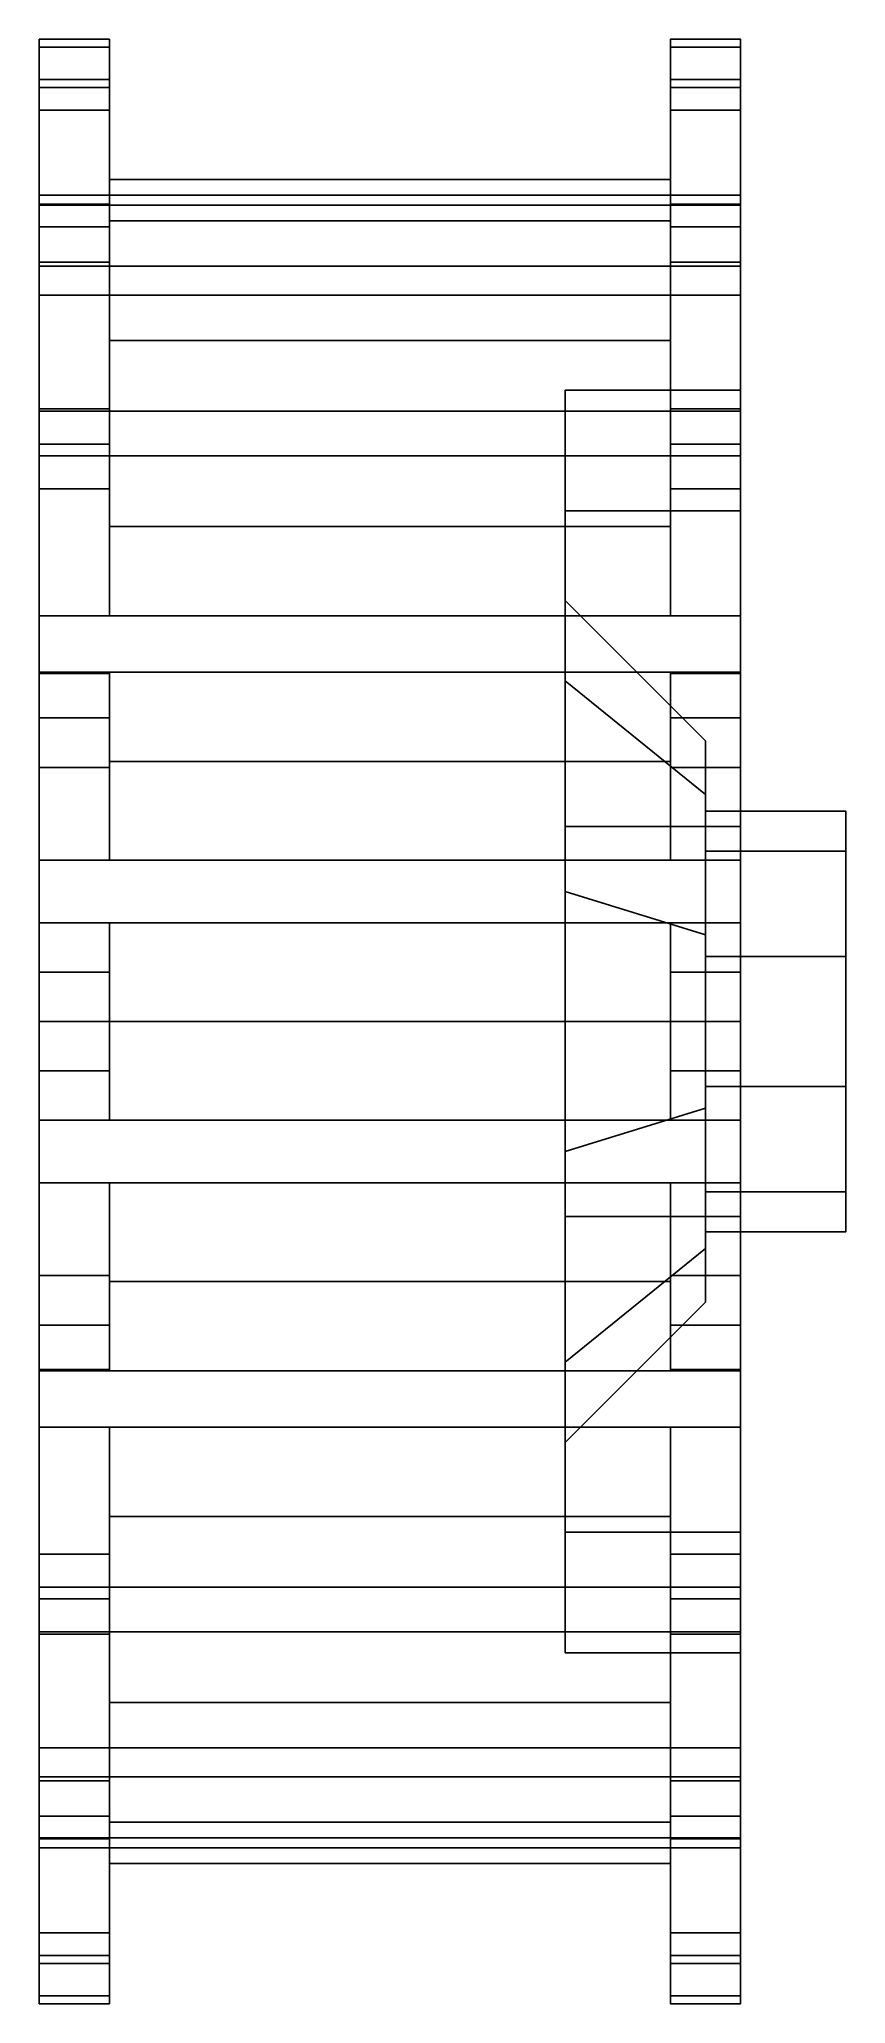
# Model space of a CAD drawing. Extents: x -0.86 to 0.86, y -0.28 to 0.28.
# Drawn here: x 0.63 to 0.86, y -0.28 to 0.28 of the extents above.
import ezdxf

# ---------------------------------------------------------------- set-up
doc = ezdxf.new("R2010")
doc.units = 0
doc.layers.add('WHEELS_C4P', color=2, linetype='CONTINUOUS')

msp = doc.modelspace()

# ---------------------------------------------------------------- linework, layer by layer
at = {"layer": 'WHEELS_C4P'}
for points in [[(0.63, 0.23554, -0.02815), (0.63, 0.24), (0.63, 0.28), (0.63, 0.27777, -0.01408)], [(0.63, 0.27777, -0.01408), (0.63, 0.28), (0.65, 0.28), (0.65, 0.27777, -0.01408)], [(0.63, 0.24), (0.63, 0.23554, 0.02815), (0.63, 0.27777, 0.01408), (0.63, 0.28)], [(0.63, 0.28), (0.63, 0.27777, 0.01408), (0.65, 0.27777, 0.01408), (0.65, 0.28)], [(0.63, 0.23554, -0.02815), (0.63, 0.27777, -0.01408), (0.65, 0.27777, -0.01408), (0.65, 0.23554, -0.02815)], [(0.63, 0.27777, 0.01408), (0.63, 0.23554, 0.02815), (0.65, 0.23554, 0.02815), (0.65, 0.27777, 0.01408)], [(0.65, 0.27777, -0.01408), (0.65, 0.28), (0.65, 0.24), (0.65, 0.23554, -0.02815)], [(0.65, 0.28), (0.65, 0.27777, 0.01408), (0.65, 0.23554, 0.02815), (0.65, 0.24)], [(0.81, 0.27777, -0.01408), (0.81, 0.28), (0.83, 0.28), (0.83, 0.27777, -0.01408)], [(0.81, 0.23554, -0.02815), (0.81, 0.24), (0.81, 0.28), (0.81, 0.27777, -0.01408)], [(0.81, 0.28), (0.81, 0.27777, 0.01408), (0.83, 0.27777, 0.01408), (0.83, 0.28)], [(0.81, 0.24), (0.81, 0.23554, 0.02815), (0.81, 0.27777, 0.01408), (0.81, 0.28)], [(0.81, 0.23554, -0.02815), (0.81, 0.27777, -0.01408), (0.83, 0.27777, -0.01408), (0.83, 0.23554, -0.02815)], [(0.81, 0.27777, 0.01408), (0.81, 0.23554, 0.02815), (0.83, 0.23554, 0.02815), (0.83, 0.27777, 0.01408)], [(0.83, 0.27777, -0.01408), (0.83, 0.28), (0.83, 0.24), (0.83, 0.23554, -0.02815)], [(0.83, 0.28), (0.83, 0.27777, 0.01408), (0.83, 0.23554, 0.02815), (0.83, 0.24)], [(0.63, 0.22825, -0.07416), (0.63, 0.23271, -0.04601), (0.63, 0.26853, -0.07245), (0.63, 0.2663, -0.08652)], [(0.63, 0.26853, -0.07245), (0.63, 0.23271, -0.04601), (0.65, 0.23271, -0.04601), (0.65, 0.26853, -0.07245)], [(0.63, 0.2663, -0.08652), (0.63, 0.26853, -0.07245), (0.65, 0.26853, -0.07245), (0.65, 0.2663, -0.08652)], [(0.63, 0.23271, 0.04601), (0.63, 0.22825, 0.07416), (0.63, 0.2663, 0.08652), (0.63, 0.26853, 0.07245)], [(0.63, 0.23271, 0.04601), (0.63, 0.26853, 0.07245), (0.65, 0.26853, 0.07245), (0.65, 0.23271, 0.04601)], [(0.63, 0.26853, 0.07245), (0.63, 0.2663, 0.08652), (0.65, 0.2663, 0.08652), (0.65, 0.26853, 0.07245)], [(0.63, 0.21531, -0.09956), (0.63, 0.22825, -0.07416), (0.63, 0.2663, -0.08652), (0.63, 0.25983, -0.09922)], [(0.63, 0.25983, -0.09922), (0.63, 0.2663, -0.08652), (0.65, 0.2663, -0.08652), (0.65, 0.25983, -0.09922)], [(0.63, 0.22825, 0.07416), (0.63, 0.21531, 0.09956), (0.63, 0.25983, 0.09922), (0.63, 0.2663, 0.08652)], [(0.63, 0.2663, 0.08652), (0.63, 0.25983, 0.09922), (0.65, 0.25983, 0.09922), (0.65, 0.2663, 0.08652)], [(0.65, 0.2663, -0.08652), (0.65, 0.26853, -0.07245), (0.65, 0.23271, -0.04601), (0.65, 0.22825, -0.07416)], [(0.65, 0.26853, 0.07245), (0.65, 0.2663, 0.08652), (0.65, 0.22825, 0.07416), (0.65, 0.23271, 0.04601)], [(0.65, 0.25983, -0.09922), (0.65, 0.2663, -0.08652), (0.65, 0.22825, -0.07416), (0.65, 0.21531, -0.09956)], [(0.65, 0.2663, 0.08652), (0.65, 0.25983, 0.09922), (0.65, 0.21531, 0.09956), (0.65, 0.22825, 0.07416)], [(0.81, 0.2663, -0.08652), (0.81, 0.26853, -0.07245), (0.83, 0.26853, -0.07245), (0.83, 0.2663, -0.08652)], [(0.81, 0.26853, -0.07245), (0.81, 0.23271, -0.04601), (0.83, 0.23271, -0.04601), (0.83, 0.26853, -0.07245)], [(0.81, 0.22825, -0.07416), (0.81, 0.23271, -0.04601), (0.81, 0.26853, -0.07245), (0.81, 0.2663, -0.08652)], [(0.81, 0.26853, 0.07245), (0.81, 0.2663, 0.08652), (0.83, 0.2663, 0.08652), (0.83, 0.26853, 0.07245)], [(0.81, 0.23271, 0.04601), (0.81, 0.26853, 0.07245), (0.83, 0.26853, 0.07245), (0.83, 0.23271, 0.04601)], [(0.81, 0.23271, 0.04601), (0.81, 0.22825, 0.07416), (0.81, 0.2663, 0.08652), (0.81, 0.26853, 0.07245)], [(0.81, 0.25983, -0.09922), (0.81, 0.2663, -0.08652), (0.83, 0.2663, -0.08652), (0.83, 0.25983, -0.09922)], [(0.81, 0.21531, -0.09956), (0.81, 0.22825, -0.07416), (0.81, 0.2663, -0.08652), (0.81, 0.25983, -0.09922)], [(0.81, 0.2663, 0.08652), (0.81, 0.25983, 0.09922), (0.83, 0.25983, 0.09922), (0.83, 0.2663, 0.08652)], [(0.81, 0.22825, 0.07416), (0.81, 0.21531, 0.09956), (0.81, 0.25983, 0.09922), (0.81, 0.2663, 0.08652)], [(0.83, 0.2663, -0.08652), (0.83, 0.26853, -0.07245), (0.83, 0.23271, -0.04601), (0.83, 0.22825, -0.07416)], [(0.83, 0.26853, 0.07245), (0.83, 0.2663, 0.08652), (0.83, 0.22825, 0.07416), (0.83, 0.23271, 0.04601)], [(0.83, 0.25983, -0.09922), (0.83, 0.2663, -0.08652), (0.83, 0.22825, -0.07416), (0.83, 0.21531, -0.09956)], [(0.83, 0.2663, 0.08652), (0.83, 0.25983, 0.09922), (0.83, 0.21531, 0.09956), (0.83, 0.22825, 0.07416)], [(0.63, 0.21531, -0.09956), (0.63, 0.25983, -0.09922), (0.65, 0.25983, -0.09922), (0.65, 0.21531, -0.09956)], [(0.63, 0.25983, 0.09922), (0.63, 0.21531, 0.09956), (0.65, 0.21531, 0.09956), (0.65, 0.25983, 0.09922)], [(0.81, 0.21531, -0.09956), (0.81, 0.25983, -0.09922), (0.83, 0.25983, -0.09922), (0.83, 0.21531, -0.09956)], [(0.81, 0.25983, 0.09922), (0.81, 0.21531, 0.09956), (0.83, 0.21531, 0.09956), (0.83, 0.25983, 0.09922)], [(0.63, 0.23271, -0.04601), (0.63, 0.23554, -0.02815), (0.83, 0.23554, -0.02815), (0.83, 0.23271, -0.04601)], [(0.63, 0.23554, 0.02815), (0.63, 0.23271, 0.04601), (0.83, 0.23271, 0.04601), (0.83, 0.23554, 0.02815)], [(0.65, 0.23554, -0.02815), (0.65, 0.24), (0.81, 0.24), (0.81, 0.23554, -0.02815)], [(0.65, 0.24), (0.65, 0.23554, 0.02815), (0.81, 0.23554, 0.02815), (0.81, 0.24)], [(0.83, 0.22825, -0.07416), (0.83, 0.24), (0.83, 0.18)], [(0.83, 0.24), (0.83, 0.22825, 0.07416), (0.83, 0.14562, 0.1058), (0.83, 0.18)], [(0.63, 0.19416, -0.14107), (0.63, 0.2071, -0.11567), (0.63, 0.233, -0.15188), (0.63, 0.22652, -0.16458)], [(0.63, 0.233, -0.15188), (0.63, 0.2071, -0.11567), (0.65, 0.2071, -0.11567), (0.65, 0.233, -0.15188)], [(0.63, 0.22652, -0.16458), (0.63, 0.233, -0.15188), (0.65, 0.233, -0.15188), (0.65, 0.22652, -0.16458)], [(0.63, 0.2071, 0.11567), (0.63, 0.19416, 0.14107), (0.63, 0.22652, 0.16458), (0.63, 0.233, 0.15188)], [(0.63, 0.2071, 0.11567), (0.63, 0.233, 0.15188), (0.65, 0.233, 0.15188), (0.65, 0.2071, 0.11567)], [(0.63, 0.233, 0.15188), (0.63, 0.22652, 0.16458), (0.65, 0.22652, 0.16458), (0.65, 0.233, 0.15188)], [(0.65, 0.22652, -0.16458), (0.65, 0.233, -0.15188), (0.65, 0.2071, -0.11567), (0.65, 0.19416, -0.14107)], [(0.65, 0.233, 0.15188), (0.65, 0.22652, 0.16458), (0.65, 0.19416, 0.14107), (0.65, 0.2071, 0.11567)], [(0.65, 0.22825, -0.07416), (0.65, 0.23271, -0.04601), (0.81, 0.23271, -0.04601), (0.81, 0.22825, -0.07416)], [(0.65, 0.23271, 0.04601), (0.65, 0.22825, 0.07416), (0.81, 0.22825, 0.07416), (0.81, 0.23271, 0.04601)], [(0.81, 0.22652, -0.16458), (0.81, 0.233, -0.15188), (0.83, 0.233, -0.15188), (0.83, 0.22652, -0.16458)], [(0.81, 0.233, -0.15188), (0.81, 0.2071, -0.11567), (0.83, 0.2071, -0.11567), (0.83, 0.233, -0.15188)], [(0.81, 0.19416, -0.14107), (0.81, 0.2071, -0.11567), (0.81, 0.233, -0.15188), (0.81, 0.22652, -0.16458)], [(0.81, 0.233, 0.15188), (0.81, 0.22652, 0.16458), (0.83, 0.22652, 0.16458), (0.83, 0.233, 0.15188)], [(0.81, 0.2071, 0.11567), (0.81, 0.233, 0.15188), (0.83, 0.233, 0.15188), (0.83, 0.2071, 0.11567)], [(0.81, 0.2071, 0.11567), (0.81, 0.19416, 0.14107), (0.81, 0.22652, 0.16458), (0.81, 0.233, 0.15188)], [(0.83, 0.22652, -0.16458), (0.83, 0.233, -0.15188), (0.83, 0.2071, -0.11567), (0.83, 0.19416, -0.14107)], [(0.83, 0.233, 0.15188), (0.83, 0.22652, 0.16458), (0.83, 0.19416, 0.14107), (0.83, 0.2071, 0.11567)], [(0.63, 0.17401, -0.16122), (0.63, 0.19416, -0.14107), (0.63, 0.22652, -0.16458), (0.63, 0.21645, -0.17466)], [(0.63, 0.21645, -0.17466), (0.63, 0.22652, -0.16458), (0.65, 0.22652, -0.16458), (0.65, 0.21645, -0.17466)], [(0.63, 0.19416, 0.14107), (0.63, 0.17401, 0.16122), (0.63, 0.21645, 0.17466), (0.63, 0.22652, 0.16458)], [(0.63, 0.22652, 0.16458), (0.63, 0.21645, 0.17466), (0.65, 0.21645, 0.17466), (0.65, 0.22652, 0.16458)], [(0.65, 0.21531, -0.09956), (0.65, 0.22825, -0.07416), (0.81, 0.22825, -0.07416), (0.81, 0.21531, -0.09956)], [(0.65, 0.22825, 0.07416), (0.65, 0.21531, 0.09956), (0.81, 0.21531, 0.09956), (0.81, 0.22825, 0.07416)], [(0.65, 0.21645, -0.17466), (0.65, 0.22652, -0.16458), (0.65, 0.19416, -0.14107), (0.65, 0.17401, -0.16122)], [(0.65, 0.22652, 0.16458), (0.65, 0.21645, 0.17466), (0.65, 0.17401, 0.16122), (0.65, 0.19416, 0.14107)], [(0.81, 0.21645, -0.17466), (0.81, 0.22652, -0.16458), (0.83, 0.22652, -0.16458), (0.83, 0.21645, -0.17466)], [(0.81, 0.17401, -0.16122), (0.81, 0.19416, -0.14107), (0.81, 0.22652, -0.16458), (0.81, 0.21645, -0.17466)], [(0.81, 0.22652, 0.16458), (0.81, 0.21645, 0.17466), (0.83, 0.21645, 0.17466), (0.83, 0.22652, 0.16458)], [(0.81, 0.19416, 0.14107), (0.81, 0.17401, 0.16122), (0.81, 0.21645, 0.17466), (0.81, 0.22652, 0.16458)], [(0.83, 0.19416, -0.14107), (0.83, 0.22825, -0.07416), (0.83, 0.18), (0.83, 0.14562, -0.1058)], [(0.83, 0.22825, 0.07416), (0.83, 0.19416, 0.14107), (0.83, 0.14562, 0.1058)], [(0.83, 0.21645, -0.17466), (0.83, 0.22652, -0.16458), (0.83, 0.19416, -0.14107), (0.83, 0.17401, -0.16122)], [(0.83, 0.22652, 0.16458), (0.83, 0.21645, 0.17466), (0.83, 0.17401, 0.16122), (0.83, 0.19416, 0.14107)], [(0.63, 0.17401, -0.16122), (0.63, 0.21645, -0.17466), (0.65, 0.21645, -0.17466), (0.65, 0.17401, -0.16122)], [(0.63, 0.21645, 0.17466), (0.63, 0.17401, 0.16122), (0.65, 0.17401, 0.16122), (0.65, 0.21645, 0.17466)], [(0.63, 0.2071, -0.11567), (0.63, 0.21531, -0.09956), (0.83, 0.21531, -0.09956), (0.83, 0.2071, -0.11567)], [(0.63, 0.21531, 0.09956), (0.63, 0.2071, 0.11567), (0.83, 0.2071, 0.11567), (0.83, 0.21531, 0.09956)], [(0.81, 0.17401, -0.16122), (0.81, 0.21645, -0.17466), (0.83, 0.21645, -0.17466), (0.83, 0.17401, -0.16122)], [(0.81, 0.21645, 0.17466), (0.81, 0.17401, 0.16122), (0.83, 0.17401, 0.16122), (0.83, 0.21645, 0.17466)], [(0.65, 0.19416, -0.14107), (0.65, 0.2071, -0.11567), (0.81, 0.2071, -0.11567), (0.81, 0.19416, -0.14107)], [(0.65, 0.2071, 0.11567), (0.65, 0.19416, 0.14107), (0.81, 0.19416, 0.14107), (0.81, 0.2071, 0.11567)], [(0.65, 0.17401, -0.16122), (0.65, 0.19416, -0.14107), (0.81, 0.19416, -0.14107), (0.81, 0.17401, -0.16122)], [(0.65, 0.19416, 0.14107), (0.65, 0.17401, 0.16122), (0.81, 0.17401, 0.16122), (0.81, 0.19416, 0.14107)], [(0.83, 0.14107, -0.19416), (0.83, 0.19416, -0.14107), (0.83, 0.14562, -0.1058)], [(0.83, 0.19416, 0.14107), (0.83, 0.14107, 0.19416), (0.83, 0.05562, 0.17119), (0.83, 0.14562, 0.1058)], [(0.78, 0.18), (0.78, 0.14562, -0.1058), (0.83, 0.14562, -0.1058), (0.83, 0.18)], [(0.78, 0.14562, -0.1058), (0.78, 0.18), (0.78, 0.12), (0.78, 0.09708, -0.07053)], [(0.78, 0.14562, 0.1058), (0.78, 0.18), (0.83, 0.18), (0.83, 0.14562, 0.1058)], [(0.78, 0.18), (0.78, 0.14562, 0.1058), (0.78, 0.09708, 0.07053), (0.78, 0.12)], [(0.63, 0.14107, -0.19416), (0.63, 0.16122, -0.17401), (0.63, 0.17466, -0.21645), (0.63, 0.16458, -0.22652)], [(0.63, 0.17466, -0.21645), (0.63, 0.16122, -0.17401), (0.65, 0.16122, -0.17401), (0.65, 0.17466, -0.21645)], [(0.63, 0.16458, -0.22652), (0.63, 0.17466, -0.21645), (0.65, 0.17466, -0.21645), (0.65, 0.16458, -0.22652)], [(0.63, 0.16122, 0.17401), (0.63, 0.14107, 0.19416), (0.63, 0.16458, 0.22652), (0.63, 0.17466, 0.21645)], [(0.63, 0.16122, 0.17401), (0.63, 0.17466, 0.21645), (0.65, 0.17466, 0.21645), (0.65, 0.16122, 0.17401)], [(0.63, 0.17466, 0.21645), (0.63, 0.16458, 0.22652), (0.65, 0.16458, 0.22652), (0.65, 0.17466, 0.21645)], [(0.63, 0.16122, -0.17401), (0.63, 0.17401, -0.16122), (0.83, 0.17401, -0.16122), (0.83, 0.16122, -0.17401)], [(0.63, 0.17401, 0.16122), (0.63, 0.16122, 0.17401), (0.83, 0.16122, 0.17401), (0.83, 0.17401, 0.16122)], [(0.65, 0.16458, -0.22652), (0.65, 0.17466, -0.21645), (0.65, 0.16122, -0.17401), (0.65, 0.14107, -0.19416)], [(0.65, 0.17466, 0.21645), (0.65, 0.16458, 0.22652), (0.65, 0.14107, 0.19416), (0.65, 0.16122, 0.17401)], [(0.81, 0.16458, -0.22652), (0.81, 0.17466, -0.21645), (0.83, 0.17466, -0.21645), (0.83, 0.16458, -0.22652)], [(0.81, 0.17466, -0.21645), (0.81, 0.16122, -0.17401), (0.83, 0.16122, -0.17401), (0.83, 0.17466, -0.21645)], [(0.81, 0.14107, -0.19416), (0.81, 0.16122, -0.17401), (0.81, 0.17466, -0.21645), (0.81, 0.16458, -0.22652)], [(0.81, 0.17466, 0.21645), (0.81, 0.16458, 0.22652), (0.83, 0.16458, 0.22652), (0.83, 0.17466, 0.21645)], [(0.81, 0.16122, 0.17401), (0.81, 0.17466, 0.21645), (0.83, 0.17466, 0.21645), (0.83, 0.16122, 0.17401)], [(0.81, 0.16122, 0.17401), (0.81, 0.14107, 0.19416), (0.81, 0.16458, 0.22652), (0.81, 0.17466, 0.21645)], [(0.83, 0.16458, -0.22652), (0.83, 0.17466, -0.21645), (0.83, 0.16122, -0.17401), (0.83, 0.14107, -0.19416)], [(0.83, 0.17466, 0.21645), (0.83, 0.16458, 0.22652), (0.83, 0.14107, 0.19416), (0.83, 0.16122, 0.17401)], [(0.63, 0.11567, -0.2071), (0.63, 0.14107, -0.19416), (0.63, 0.16458, -0.22652), (0.63, 0.15188, -0.233)], [(0.63, 0.15188, -0.233), (0.63, 0.16458, -0.22652), (0.65, 0.16458, -0.22652), (0.65, 0.15188, -0.233)], [(0.63, 0.14107, 0.19416), (0.63, 0.11567, 0.2071), (0.63, 0.15188, 0.233), (0.63, 0.16458, 0.22652)], [(0.63, 0.16458, 0.22652), (0.63, 0.15188, 0.233), (0.65, 0.15188, 0.233), (0.65, 0.16458, 0.22652)], [(0.65, 0.15188, -0.233), (0.65, 0.16458, -0.22652), (0.65, 0.14107, -0.19416), (0.65, 0.11567, -0.2071)], [(0.65, 0.16458, 0.22652), (0.65, 0.15188, 0.233), (0.65, 0.11567, 0.2071), (0.65, 0.14107, 0.19416)], [(0.81, 0.15188, -0.233), (0.81, 0.16458, -0.22652), (0.83, 0.16458, -0.22652), (0.83, 0.15188, -0.233)], [(0.81, 0.11567, -0.2071), (0.81, 0.14107, -0.19416), (0.81, 0.16458, -0.22652), (0.81, 0.15188, -0.233)], [(0.81, 0.16458, 0.22652), (0.81, 0.15188, 0.233), (0.83, 0.15188, 0.233), (0.83, 0.16458, 0.22652)], [(0.81, 0.14107, 0.19416), (0.81, 0.11567, 0.2071), (0.81, 0.15188, 0.233), (0.81, 0.16458, 0.22652)], [(0.83, 0.15188, -0.233), (0.83, 0.16458, -0.22652), (0.83, 0.14107, -0.19416), (0.83, 0.11567, -0.2071)], [(0.83, 0.16458, 0.22652), (0.83, 0.15188, 0.233), (0.83, 0.11567, 0.2071), (0.83, 0.14107, 0.19416)], [(0.65, 0.14107, -0.19416), (0.65, 0.16122, -0.17401), (0.81, 0.16122, -0.17401), (0.81, 0.14107, -0.19416)], [(0.65, 0.16122, 0.17401), (0.65, 0.14107, 0.19416), (0.81, 0.14107, 0.19416), (0.81, 0.16122, 0.17401)], [(0.63, 0.11567, -0.2071), (0.63, 0.15188, -0.233), (0.65, 0.15188, -0.233), (0.65, 0.11567, -0.2071)], [(0.63, 0.15188, 0.233), (0.63, 0.11567, 0.2071), (0.65, 0.11567, 0.2071), (0.65, 0.15188, 0.233)], [(0.81, 0.11567, -0.2071), (0.81, 0.15188, -0.233), (0.83, 0.15188, -0.233), (0.83, 0.11567, -0.2071)], [(0.81, 0.15188, 0.233), (0.81, 0.11567, 0.2071), (0.83, 0.11567, 0.2071), (0.83, 0.15188, 0.233)], [(0.78, 0.14562, -0.1058), (0.78, 0.05562, -0.17119), (0.83, 0.05562, -0.17119), (0.83, 0.14562, -0.1058)], [(0.78, 0.05562, -0.17119), (0.78, 0.14562, -0.1058), (0.78, 0.09708, -0.07053), (0.78, 0.03708, -0.11413)], [(0.78, 0.05562, 0.17119), (0.78, 0.14562, 0.1058), (0.83, 0.14562, 0.1058), (0.83, 0.05562, 0.17119)], [(0.78, 0.14562, 0.1058), (0.78, 0.05562, 0.17119), (0.78, 0.03708, 0.11413), (0.78, 0.09708, 0.07053)], [(0.83, 0.07416, -0.22825), (0.83, 0.14107, -0.19416), (0.83, 0.14562, -0.1058), (0.83, 0.05562, -0.17119)], [(0.65, 0.11567, -0.2071), (0.65, 0.14107, -0.19416), (0.81, 0.14107, -0.19416), (0.81, 0.11567, -0.2071)], [(0.65, 0.14107, 0.19416), (0.65, 0.11567, 0.2071), (0.81, 0.11567, 0.2071), (0.81, 0.14107, 0.19416)], [(0.83, 0.14107, 0.19416), (0.83, 0.07416, 0.22825), (0.83, 0.05562, 0.17119)], [(0.78, 0.09708, -0.07053), (0.78, 0.12), (0.82, 0.08), (0.82, 0.06472, -0.04702)], [(0.78, 0.12), (0.78, 0.09708, 0.07053), (0.82, 0.06472, 0.04702), (0.82, 0.08)], [(0.63, 0.09956, -0.21531), (0.63, 0.11567, -0.2071), (0.83, 0.11567, -0.2071), (0.83, 0.09956, -0.21531)], [(0.63, 0.11567, 0.2071), (0.63, 0.09956, 0.21531), (0.83, 0.09956, 0.21531), (0.83, 0.11567, 0.2071)], [(0.63, 0.07416, -0.22825), (0.63, 0.09956, -0.21531), (0.63, 0.09922, -0.25983), (0.63, 0.08652, -0.2663)], [(0.63, 0.09922, -0.25983), (0.63, 0.09956, -0.21531), (0.65, 0.09956, -0.21531), (0.65, 0.09922, -0.25983)], [(0.63, 0.09956, 0.21531), (0.63, 0.07416, 0.22825), (0.63, 0.08652, 0.2663), (0.63, 0.09922, 0.25983)], [(0.63, 0.09956, 0.21531), (0.63, 0.09922, 0.25983), (0.65, 0.09922, 0.25983), (0.65, 0.09956, 0.21531)], [(0.63, 0.08652, -0.2663), (0.63, 0.09922, -0.25983), (0.65, 0.09922, -0.25983), (0.65, 0.08652, -0.2663)], [(0.63, 0.09922, 0.25983), (0.63, 0.08652, 0.2663), (0.65, 0.08652, 0.2663), (0.65, 0.09922, 0.25983)], [(0.65, 0.07416, -0.22825), (0.65, 0.09956, -0.21531), (0.81, 0.09956, -0.21531), (0.81, 0.07416, -0.22825)], [(0.65, 0.08652, -0.2663), (0.65, 0.09922, -0.25983), (0.65, 0.09956, -0.21531), (0.65, 0.07416, -0.22825)], [(0.65, 0.09956, 0.21531), (0.65, 0.07416, 0.22825), (0.81, 0.07416, 0.22825), (0.81, 0.09956, 0.21531)], [(0.65, 0.09922, 0.25983), (0.65, 0.08652, 0.2663), (0.65, 0.07416, 0.22825), (0.65, 0.09956, 0.21531)], [(0.78, 0.03708, -0.11413), (0.78, 0.09708, -0.07053), (0.82, 0.06472, -0.04702), (0.82, 0.02472, -0.07608)], [(0.78, 0.09708, 0.07053), (0.78, 0.03708, 0.11413), (0.82, 0.02472, 0.07608), (0.82, 0.06472, 0.04702)], [(0.81, 0.09922, -0.25983), (0.81, 0.09956, -0.21531), (0.83, 0.09956, -0.21531), (0.83, 0.09922, -0.25983)], [(0.81, 0.07416, -0.22825), (0.81, 0.09956, -0.21531), (0.81, 0.09922, -0.25983), (0.81, 0.08652, -0.2663)], [(0.81, 0.09956, 0.21531), (0.81, 0.09922, 0.25983), (0.83, 0.09922, 0.25983), (0.83, 0.09956, 0.21531)], [(0.81, 0.09956, 0.21531), (0.81, 0.07416, 0.22825), (0.81, 0.08652, 0.2663), (0.81, 0.09922, 0.25983)], [(0.81, 0.08652, -0.2663), (0.81, 0.09922, -0.25983), (0.83, 0.09922, -0.25983), (0.83, 0.08652, -0.2663)], [(0.81, 0.09922, 0.25983), (0.81, 0.08652, 0.2663), (0.83, 0.08652, 0.2663), (0.83, 0.09922, 0.25983)], [(0.83, 0.08652, -0.2663), (0.83, 0.09922, -0.25983), (0.83, 0.09956, -0.21531), (0.83, 0.07416, -0.22825)], [(0.83, 0.09922, 0.25983), (0.83, 0.08652, 0.2663), (0.83, 0.07416, 0.22825), (0.83, 0.09956, 0.21531)], [(0.63, 0.04601, -0.23271), (0.63, 0.07416, -0.22825), (0.63, 0.08652, -0.2663), (0.63, 0.07245, -0.26853)], [(0.63, 0.07245, -0.26853), (0.63, 0.08652, -0.2663), (0.65, 0.08652, -0.2663), (0.65, 0.07245, -0.26853)], [(0.63, 0.07416, 0.22825), (0.63, 0.04601, 0.23271), (0.63, 0.07245, 0.26853), (0.63, 0.08652, 0.2663)], [(0.63, 0.08652, 0.2663), (0.63, 0.07245, 0.26853), (0.65, 0.07245, 0.26853), (0.65, 0.08652, 0.2663)], [(0.65, 0.07245, -0.26853), (0.65, 0.08652, -0.2663), (0.65, 0.07416, -0.22825), (0.65, 0.04601, -0.23271)], [(0.65, 0.08652, 0.2663), (0.65, 0.07245, 0.26853), (0.65, 0.04601, 0.23271), (0.65, 0.07416, 0.22825)], [(0.81, 0.07245, -0.26853), (0.81, 0.08652, -0.2663), (0.83, 0.08652, -0.2663), (0.83, 0.07245, -0.26853)], [(0.81, 0.04601, -0.23271), (0.81, 0.07416, -0.22825), (0.81, 0.08652, -0.2663), (0.81, 0.07245, -0.26853)], [(0.81, 0.08652, 0.2663), (0.81, 0.07245, 0.26853), (0.83, 0.07245, 0.26853), (0.83, 0.08652, 0.2663)], [(0.81, 0.07416, 0.22825), (0.81, 0.04601, 0.23271), (0.81, 0.07245, 0.26853), (0.81, 0.08652, 0.2663)], [(0.83, 0.07245, -0.26853), (0.83, 0.08652, -0.2663), (0.83, 0.07416, -0.22825), (0.83, 0.04601, -0.23271)], [(0.83, 0.08652, 0.2663), (0.83, 0.07245, 0.26853), (0.83, 0.04601, 0.23271), (0.83, 0.07416, 0.22825)], [(0.82, 0.06472, -0.04702), (0.82, 0.08), (0.82, 0.06), (0.82, 0.04854, -0.03527)], [(0.82, 0.08), (0.82, 0.06472, 0.04702), (0.82, 0.04854, 0.03527), (0.82, 0.06)], [(0.65, 0.04601, -0.23271), (0.65, 0.07416, -0.22825), (0.81, 0.07416, -0.22825), (0.81, 0.04601, -0.23271)], [(0.65, 0.07416, 0.22825), (0.65, 0.04601, 0.23271), (0.81, 0.04601, 0.23271), (0.81, 0.07416, 0.22825)], [(0.83, 0, -0.24), (0.83, 0.07416, -0.22825), (0.83, 0.05562, -0.17119)], [(0.83, 0.07416, 0.22825), (0.83, 0, 0.24), (0.83, -0.05562, 0.17119), (0.83, 0.05562, 0.17119)], [(0.63, 0.04601, -0.23271), (0.63, 0.07245, -0.26853), (0.65, 0.07245, -0.26853), (0.65, 0.04601, -0.23271)], [(0.63, 0.07245, 0.26853), (0.63, 0.04601, 0.23271), (0.65, 0.04601, 0.23271), (0.65, 0.07245, 0.26853)], [(0.81, 0.04601, -0.23271), (0.81, 0.07245, -0.26853), (0.83, 0.07245, -0.26853), (0.83, 0.04601, -0.23271)], [(0.81, 0.07245, 0.26853), (0.81, 0.04601, 0.23271), (0.83, 0.04601, 0.23271), (0.83, 0.07245, 0.26853)], [(0.82, 0.02472, -0.07608), (0.82, 0.06472, -0.04702), (0.82, 0.04854, -0.03527), (0.82, 0.01854, -0.05706)], [(0.82, 0.06472, 0.04702), (0.82, 0.02472, 0.07608), (0.82, 0.01854, 0.05706), (0.82, 0.04854, 0.03527)], [(0.82, 0.04854, -0.03527), (0.82, 0.06), (0.86, 0.06), (0.86, 0.04854, -0.03527)], [(0.82, 0.06), (0.82, 0.04854, 0.03527), (0.86, 0.04854, 0.03527), (0.86, 0.06)], [(0.86, 0.06), (0.86, -0.06), (0.86, -0.04854, -0.03527), (0.86, 0.04854, -0.03527)], [(0.86, 0.04854, 0.03527), (0.86, -0.04854, 0.03527), (0.86, -0.06), (0.86, 0.06)], [(0.78, 0.05562, -0.17119), (0.78, -0.05562, -0.17119), (0.83, -0.05562, -0.17119), (0.83, 0.05562, -0.17119)], [(0.78, -0.05562, -0.17119), (0.78, 0.05562, -0.17119), (0.78, 0.03708, -0.11413), (0.78, -0.03708, -0.11413)], [(0.78, -0.05562, 0.17119), (0.78, 0.05562, 0.17119), (0.83, 0.05562, 0.17119), (0.83, -0.05562, 0.17119)], [(0.78, 0.05562, 0.17119), (0.78, -0.05562, 0.17119), (0.78, -0.03708, 0.11413), (0.78, 0.03708, 0.11413)], [(0.83, -0.07416, -0.22825), (0.83, 0, -0.24), (0.83, 0.05562, -0.17119), (0.83, -0.05562, -0.17119)], [(0.63, 0.02815, -0.23554), (0.63, 0.04601, -0.23271), (0.83, 0.04601, -0.23271), (0.83, 0.02815, -0.23554)], [(0.63, 0.04601, 0.23271), (0.63, 0.02815, 0.23554), (0.83, 0.02815, 0.23554), (0.83, 0.04601, 0.23271)], [(0.82, 0.01854, -0.05706), (0.82, 0.04854, -0.03527), (0.86, 0.04854, -0.03527), (0.86, 0.01854, -0.05706)], [(0.82, 0.04854, 0.03527), (0.82, 0.01854, 0.05706), (0.86, 0.01854, 0.05706), (0.86, 0.04854, 0.03527)], [(0.86, 0.04854, -0.03527), (0.86, -0.04854, -0.03527), (0.86, -0.01854, -0.05706), (0.86, 0.01854, -0.05706)], [(0.86, 0.01854, 0.05706), (0.86, -0.01854, 0.05706), (0.86, -0.04854, 0.03527), (0.86, 0.04854, 0.03527)], [(0.78, -0.03708, -0.11413), (0.78, 0.03708, -0.11413), (0.82, 0.02472, -0.07608), (0.82, -0.02472, -0.07608)], [(0.78, 0.03708, 0.11413), (0.78, -0.03708, 0.11413), (0.82, -0.02472, 0.07608), (0.82, 0.02472, 0.07608)], [(0.63, 0, -0.24), (0.63, 0.02815, -0.23554), (0.63, 0.01408, -0.27777), (0.63, 0, -0.28)], [(0.63, 0.01408, -0.27777), (0.63, 0.02815, -0.23554), (0.65, 0.02815, -0.23554), (0.65, 0.01408, -0.27777)], [(0.63, 0.02815, 0.23554), (0.63, 0.01408, 0.27777), (0.65, 0.01408, 0.27777), (0.65, 0.02815, 0.23554)], [(0.63, 0.02815, 0.23554), (0.63, 0, 0.24), (0.63, 0, 0.28), (0.63, 0.01408, 0.27777)], [(0.65, 0, -0.24), (0.65, 0.02815, -0.23554), (0.81, 0.02815, -0.23554), (0.81, 0, -0.24)], [(0.65, 0, -0.28), (0.65, 0.01408, -0.27777), (0.65, 0.02815, -0.23554), (0.65, 0, -0.24)], [(0.65, 0.01408, 0.27777), (0.65, 0, 0.28), (0.65, 0, 0.24), (0.65, 0.02815, 0.23554)], [(0.65, 0.02815, 0.23554), (0.65, 0, 0.24), (0.81, 0, 0.24), (0.81, 0.02815, 0.23554)], [(0.81, 0.01408, -0.27777), (0.81, 0.02815, -0.23554), (0.83, 0.02815, -0.23554), (0.83, 0.01408, -0.27777)], [(0.81, 0, -0.24), (0.81, 0.02815, -0.23554), (0.81, 0.01408, -0.27777), (0.81, 0, -0.28)], [(0.81, 0.02815, 0.23554), (0.81, 0, 0.24), (0.81, 0, 0.28), (0.81, 0.01408, 0.27777)], [(0.81, 0.02815, 0.23554), (0.81, 0.01408, 0.27777), (0.83, 0.01408, 0.27777), (0.83, 0.02815, 0.23554)], [(0.83, 0, -0.28), (0.83, 0.01408, -0.27777), (0.83, 0.02815, -0.23554), (0.83, 0, -0.24)], [(0.83, 0.01408, 0.27777), (0.83, 0, 0.28), (0.83, 0, 0.24), (0.83, 0.02815, 0.23554)], [(0.82, -0.02472, -0.07608), (0.82, 0.02472, -0.07608), (0.82, 0.01854, -0.05706), (0.82, -0.01854, -0.05706)], [(0.82, 0.02472, 0.07608), (0.82, -0.02472, 0.07608), (0.82, -0.01854, 0.05706), (0.82, 0.01854, 0.05706)], [(0.82, -0.01854, -0.05706), (0.82, 0.01854, -0.05706), (0.86, 0.01854, -0.05706), (0.86, -0.01854, -0.05706)], [(0.82, 0.01854, 0.05706), (0.82, -0.01854, 0.05706), (0.86, -0.01854, 0.05706), (0.86, 0.01854, 0.05706)], [(0.63, 0, -0.28), (0.63, 0.01408, -0.27777), (0.65, 0.01408, -0.27777), (0.65, 0, -0.28)], [(0.63, 0.01408, 0.27777), (0.63, 0, 0.28), (0.65, 0, 0.28), (0.65, 0.01408, 0.27777)], [(0.81, 0, -0.28), (0.81, 0.01408, -0.27777), (0.83, 0.01408, -0.27777), (0.83, 0, -0.28)], [(0.81, 0.01408, 0.27777), (0.81, 0, 0.28), (0.83, 0, 0.28), (0.83, 0.01408, 0.27777)], [(0.63, 0, 0.24), (0.63, -0.02815, 0.23554), (0.63, -0.01408, 0.27777), (0.63, 0, 0.28)], [(0.81, 0, 0.24), (0.81, -0.02815, 0.23554), (0.81, -0.01408, 0.27777), (0.81, 0, 0.28)], [(0.63, -0.02815, -0.23554), (0.63, 0, -0.24), (0.63, 0, -0.28), (0.63, -0.01408, -0.27777)], [(0.63, -0.01408, -0.27777), (0.63, 0, -0.28), (0.65, 0, -0.28), (0.65, -0.01408, -0.27777)], [(0.63, 0, 0.28), (0.63, -0.01408, 0.27777), (0.65, -0.01408, 0.27777), (0.65, 0, 0.28)], [(0.65, -0.02815, -0.23554), (0.65, 0, -0.24), (0.81, 0, -0.24), (0.81, -0.02815, -0.23554)], [(0.65, -0.01408, -0.27777), (0.65, 0, -0.28), (0.65, 0, -0.24), (0.65, -0.02815, -0.23554)], [(0.65, 0, 0.28), (0.65, -0.01408, 0.27777), (0.65, -0.02815, 0.23554), (0.65, 0, 0.24)], [(0.65, 0, 0.24), (0.65, -0.02815, 0.23554), (0.81, -0.02815, 0.23554), (0.81, 0, 0.24)], [(0.81, -0.01408, -0.27777), (0.81, 0, -0.28), (0.83, 0, -0.28), (0.83, -0.01408, -0.27777)], [(0.81, -0.02815, -0.23554), (0.81, 0, -0.24), (0.81, 0, -0.28), (0.81, -0.01408, -0.27777)], [(0.81, 0, 0.28), (0.81, -0.01408, 0.27777), (0.83, -0.01408, 0.27777), (0.83, 0, 0.28)], [(0.83, -0.01408, -0.27777), (0.83, 0, -0.28), (0.83, 0, -0.24), (0.83, -0.02815, -0.23554)], [(0.83, 0, 0.28), (0.83, -0.01408, 0.27777), (0.83, -0.02815, 0.23554), (0.83, 0, 0.24)], [(0.83, 0, 0.24), (0.83, -0.07416, 0.22825), (0.83, -0.05562, 0.17119)], [(0.63, -0.02815, -0.23554), (0.63, -0.01408, -0.27777), (0.65, -0.01408, -0.27777), (0.65, -0.02815, -0.23554)], [(0.63, -0.01408, 0.27777), (0.63, -0.02815, 0.23554), (0.65, -0.02815, 0.23554), (0.65, -0.01408, 0.27777)], [(0.81, -0.02815, -0.23554), (0.81, -0.01408, -0.27777), (0.83, -0.01408, -0.27777), (0.83, -0.02815, -0.23554)], [(0.81, -0.01408, 0.27777), (0.81, -0.02815, 0.23554), (0.83, -0.02815, 0.23554), (0.83, -0.01408, 0.27777)], [(0.82, -0.06472, -0.04702), (0.82, -0.02472, -0.07608), (0.82, -0.01854, -0.05706), (0.82, -0.04854, -0.03527)], [(0.82, -0.04854, -0.03527), (0.82, -0.01854, -0.05706), (0.86, -0.01854, -0.05706), (0.86, -0.04854, -0.03527)], [(0.82, -0.02472, 0.07608), (0.82, -0.06472, 0.04702), (0.82, -0.04854, 0.03527), (0.82, -0.01854, 0.05706)], [(0.82, -0.01854, 0.05706), (0.82, -0.04854, 0.03527), (0.86, -0.04854, 0.03527), (0.86, -0.01854, 0.05706)], [(0.78, -0.09708, -0.07053), (0.78, -0.03708, -0.11413), (0.82, -0.02472, -0.07608), (0.82, -0.06472, -0.04702)], [(0.78, -0.03708, 0.11413), (0.78, -0.09708, 0.07053), (0.82, -0.06472, 0.04702), (0.82, -0.02472, 0.07608)], [(0.63, -0.04601, -0.23271), (0.63, -0.02815, -0.23554), (0.83, -0.02815, -0.23554), (0.83, -0.04601, -0.23271)], [(0.63, -0.02815, 0.23554), (0.63, -0.04601, 0.23271), (0.83, -0.04601, 0.23271), (0.83, -0.02815, 0.23554)], [(0.78, -0.14562, -0.1058), (0.78, -0.05562, -0.17119), (0.78, -0.03708, -0.11413), (0.78, -0.09708, -0.07053)], [(0.78, -0.05562, 0.17119), (0.78, -0.14562, 0.1058), (0.78, -0.09708, 0.07053), (0.78, -0.03708, 0.11413)], [(0.63, -0.07416, -0.22825), (0.63, -0.04601, -0.23271), (0.63, -0.07245, -0.26853), (0.63, -0.08652, -0.2663)], [(0.63, -0.07245, -0.26853), (0.63, -0.04601, -0.23271), (0.65, -0.04601, -0.23271), (0.65, -0.07245, -0.26853)], [(0.63, -0.04601, 0.23271), (0.63, -0.07416, 0.22825), (0.63, -0.08652, 0.2663), (0.63, -0.07245, 0.26853)], [(0.63, -0.04601, 0.23271), (0.63, -0.07245, 0.26853), (0.65, -0.07245, 0.26853), (0.65, -0.04601, 0.23271)], [(0.65, -0.07416, -0.22825), (0.65, -0.04601, -0.23271), (0.81, -0.04601, -0.23271), (0.81, -0.07416, -0.22825)], [(0.65, -0.08652, -0.2663), (0.65, -0.07245, -0.26853), (0.65, -0.04601, -0.23271), (0.65, -0.07416, -0.22825)], [(0.65, -0.04601, 0.23271), (0.65, -0.07416, 0.22825), (0.81, -0.07416, 0.22825), (0.81, -0.04601, 0.23271)], [(0.65, -0.07245, 0.26853), (0.65, -0.08652, 0.2663), (0.65, -0.07416, 0.22825), (0.65, -0.04601, 0.23271)], [(0.81, -0.07245, -0.26853), (0.81, -0.04601, -0.23271), (0.83, -0.04601, -0.23271), (0.83, -0.07245, -0.26853)], [(0.81, -0.07416, -0.22825), (0.81, -0.04601, -0.23271), (0.81, -0.07245, -0.26853), (0.81, -0.08652, -0.2663)], [(0.81, -0.04601, 0.23271), (0.81, -0.07245, 0.26853), (0.83, -0.07245, 0.26853), (0.83, -0.04601, 0.23271)], [(0.81, -0.04601, 0.23271), (0.81, -0.07416, 0.22825), (0.81, -0.08652, 0.2663), (0.81, -0.07245, 0.26853)], [(0.82, -0.06), (0.82, -0.04854, -0.03527), (0.86, -0.04854, -0.03527), (0.86, -0.06)], [(0.82, -0.08), (0.82, -0.06472, -0.04702), (0.82, -0.04854, -0.03527), (0.82, -0.06)], [(0.82, -0.06472, 0.04702), (0.82, -0.08), (0.82, -0.06), (0.82, -0.04854, 0.03527)], [(0.82, -0.04854, 0.03527), (0.82, -0.06), (0.86, -0.06), (0.86, -0.04854, 0.03527)], [(0.83, -0.08652, -0.2663), (0.83, -0.07245, -0.26853), (0.83, -0.04601, -0.23271), (0.83, -0.07416, -0.22825)], [(0.83, -0.07245, 0.26853), (0.83, -0.08652, 0.2663), (0.83, -0.07416, 0.22825), (0.83, -0.04601, 0.23271)], [(0.78, -0.05562, -0.17119), (0.78, -0.14562, -0.1058), (0.83, -0.14562, -0.1058), (0.83, -0.05562, -0.17119)], [(0.78, -0.14562, 0.1058), (0.78, -0.05562, 0.17119), (0.83, -0.05562, 0.17119), (0.83, -0.14562, 0.1058)], [(0.83, -0.19416, -0.14107), (0.83, -0.14107, -0.19416), (0.83, -0.05562, -0.17119), (0.83, -0.14562, -0.1058)], [(0.83, -0.14107, -0.19416), (0.83, -0.07416, -0.22825), (0.83, -0.05562, -0.17119)], [(0.83, -0.07416, 0.22825), (0.83, -0.14107, 0.19416), (0.83, -0.14562, 0.1058), (0.83, -0.05562, 0.17119)], [(0.78, -0.12), (0.78, -0.09708, -0.07053), (0.82, -0.06472, -0.04702), (0.82, -0.08)], [(0.78, -0.09708, 0.07053), (0.78, -0.12), (0.82, -0.08), (0.82, -0.06472, 0.04702)], [(0.63, -0.08652, -0.2663), (0.63, -0.07245, -0.26853), (0.65, -0.07245, -0.26853), (0.65, -0.08652, -0.2663)], [(0.63, -0.07245, 0.26853), (0.63, -0.08652, 0.2663), (0.65, -0.08652, 0.2663), (0.65, -0.07245, 0.26853)], [(0.81, -0.08652, -0.2663), (0.81, -0.07245, -0.26853), (0.83, -0.07245, -0.26853), (0.83, -0.08652, -0.2663)], [(0.81, -0.07245, 0.26853), (0.81, -0.08652, 0.2663), (0.83, -0.08652, 0.2663), (0.83, -0.07245, 0.26853)], [(0.63, -0.09956, -0.21531), (0.63, -0.07416, -0.22825), (0.63, -0.08652, -0.2663), (0.63, -0.09922, -0.25983)], [(0.63, -0.07416, 0.22825), (0.63, -0.09956, 0.21531), (0.63, -0.09922, 0.25983), (0.63, -0.08652, 0.2663)], [(0.65, -0.09956, -0.21531), (0.65, -0.07416, -0.22825), (0.81, -0.07416, -0.22825), (0.81, -0.09956, -0.21531)], [(0.65, -0.09922, -0.25983), (0.65, -0.08652, -0.2663), (0.65, -0.07416, -0.22825), (0.65, -0.09956, -0.21531)], [(0.65, -0.07416, 0.22825), (0.65, -0.09956, 0.21531), (0.81, -0.09956, 0.21531), (0.81, -0.07416, 0.22825)], [(0.65, -0.08652, 0.2663), (0.65, -0.09922, 0.25983), (0.65, -0.09956, 0.21531), (0.65, -0.07416, 0.22825)], [(0.81, -0.09956, -0.21531), (0.81, -0.07416, -0.22825), (0.81, -0.08652, -0.2663), (0.81, -0.09922, -0.25983)], [(0.81, -0.07416, 0.22825), (0.81, -0.09956, 0.21531), (0.81, -0.09922, 0.25983), (0.81, -0.08652, 0.2663)], [(0.83, -0.09922, -0.25983), (0.83, -0.08652, -0.2663), (0.83, -0.07416, -0.22825), (0.83, -0.09956, -0.21531)], [(0.83, -0.08652, 0.2663), (0.83, -0.09922, 0.25983), (0.83, -0.09956, 0.21531), (0.83, -0.07416, 0.22825)], [(0.63, -0.09922, -0.25983), (0.63, -0.08652, -0.2663), (0.65, -0.08652, -0.2663), (0.65, -0.09922, -0.25983)], [(0.63, -0.08652, 0.2663), (0.63, -0.09922, 0.25983), (0.65, -0.09922, 0.25983), (0.65, -0.08652, 0.2663)], [(0.81, -0.09922, -0.25983), (0.81, -0.08652, -0.2663), (0.83, -0.08652, -0.2663), (0.83, -0.09922, -0.25983)], [(0.81, -0.08652, 0.2663), (0.81, -0.09922, 0.25983), (0.83, -0.09922, 0.25983), (0.83, -0.08652, 0.2663)], [(0.63, -0.09956, -0.21531), (0.63, -0.09922, -0.25983), (0.65, -0.09922, -0.25983), (0.65, -0.09956, -0.21531)], [(0.63, -0.09922, 0.25983), (0.63, -0.09956, 0.21531), (0.65, -0.09956, 0.21531), (0.65, -0.09922, 0.25983)], [(0.63, -0.11567, -0.2071), (0.63, -0.09956, -0.21531), (0.83, -0.09956, -0.21531), (0.83, -0.11567, -0.2071)], [(0.63, -0.09956, 0.21531), (0.63, -0.11567, 0.2071), (0.83, -0.11567, 0.2071), (0.83, -0.09956, 0.21531)], [(0.78, -0.18), (0.78, -0.14562, -0.1058), (0.78, -0.09708, -0.07053), (0.78, -0.12)], [(0.78, -0.14562, 0.1058), (0.78, -0.18), (0.78, -0.12), (0.78, -0.09708, 0.07053)], [(0.81, -0.09956, -0.21531), (0.81, -0.09922, -0.25983), (0.83, -0.09922, -0.25983), (0.83, -0.09956, -0.21531)], [(0.81, -0.09922, 0.25983), (0.81, -0.09956, 0.21531), (0.83, -0.09956, 0.21531), (0.83, -0.09922, 0.25983)], [(0.63, -0.14107, -0.19416), (0.63, -0.11567, -0.2071), (0.63, -0.15188, -0.233), (0.63, -0.16458, -0.22652)], [(0.63, -0.15188, -0.233), (0.63, -0.11567, -0.2071), (0.65, -0.11567, -0.2071), (0.65, -0.15188, -0.233)], [(0.63, -0.11567, 0.2071), (0.63, -0.14107, 0.19416), (0.63, -0.16458, 0.22652), (0.63, -0.15188, 0.233)], [(0.63, -0.11567, 0.2071), (0.63, -0.15188, 0.233), (0.65, -0.15188, 0.233), (0.65, -0.11567, 0.2071)], [(0.65, -0.14107, -0.19416), (0.65, -0.11567, -0.2071), (0.81, -0.11567, -0.2071), (0.81, -0.14107, -0.19416)], [(0.65, -0.16458, -0.22652), (0.65, -0.15188, -0.233), (0.65, -0.11567, -0.2071), (0.65, -0.14107, -0.19416)], [(0.65, -0.11567, 0.2071), (0.65, -0.14107, 0.19416), (0.81, -0.14107, 0.19416), (0.81, -0.11567, 0.2071)], [(0.65, -0.15188, 0.233), (0.65, -0.16458, 0.22652), (0.65, -0.14107, 0.19416), (0.65, -0.11567, 0.2071)], [(0.81, -0.15188, -0.233), (0.81, -0.11567, -0.2071), (0.83, -0.11567, -0.2071), (0.83, -0.15188, -0.233)], [(0.81, -0.14107, -0.19416), (0.81, -0.11567, -0.2071), (0.81, -0.15188, -0.233), (0.81, -0.16458, -0.22652)], [(0.81, -0.11567, 0.2071), (0.81, -0.15188, 0.233), (0.83, -0.15188, 0.233), (0.83, -0.11567, 0.2071)], [(0.81, -0.11567, 0.2071), (0.81, -0.14107, 0.19416), (0.81, -0.16458, 0.22652), (0.81, -0.15188, 0.233)], [(0.83, -0.16458, -0.22652), (0.83, -0.15188, -0.233), (0.83, -0.11567, -0.2071), (0.83, -0.14107, -0.19416)], [(0.83, -0.15188, 0.233), (0.83, -0.16458, 0.22652), (0.83, -0.14107, 0.19416), (0.83, -0.11567, 0.2071)], [(0.63, -0.16122, -0.17401), (0.63, -0.14107, -0.19416), (0.63, -0.16458, -0.22652), (0.63, -0.17466, -0.21645)], [(0.63, -0.14107, 0.19416), (0.63, -0.16122, 0.17401), (0.63, -0.17466, 0.21645), (0.63, -0.16458, 0.22652)], [(0.65, -0.16122, -0.17401), (0.65, -0.14107, -0.19416), (0.81, -0.14107, -0.19416), (0.81, -0.16122, -0.17401)], [(0.65, -0.17466, -0.21645), (0.65, -0.16458, -0.22652), (0.65, -0.14107, -0.19416), (0.65, -0.16122, -0.17401)], [(0.65, -0.14107, 0.19416), (0.65, -0.16122, 0.17401), (0.81, -0.16122, 0.17401), (0.81, -0.14107, 0.19416)], [(0.65, -0.16458, 0.22652), (0.65, -0.17466, 0.21645), (0.65, -0.16122, 0.17401), (0.65, -0.14107, 0.19416)], [(0.81, -0.16122, -0.17401), (0.81, -0.14107, -0.19416), (0.81, -0.16458, -0.22652), (0.81, -0.17466, -0.21645)], [(0.81, -0.14107, 0.19416), (0.81, -0.16122, 0.17401), (0.81, -0.17466, 0.21645), (0.81, -0.16458, 0.22652)], [(0.83, -0.17466, -0.21645), (0.83, -0.16458, -0.22652), (0.83, -0.14107, -0.19416), (0.83, -0.16122, -0.17401)], [(0.83, -0.16458, 0.22652), (0.83, -0.17466, 0.21645), (0.83, -0.16122, 0.17401), (0.83, -0.14107, 0.19416)], [(0.83, -0.14107, 0.19416), (0.83, -0.19416, 0.14107), (0.83, -0.14562, 0.1058)], [(0.78, -0.14562, -0.1058), (0.78, -0.18), (0.83, -0.18), (0.83, -0.14562, -0.1058)], [(0.78, -0.18), (0.78, -0.14562, 0.1058), (0.83, -0.14562, 0.1058), (0.83, -0.18)], [(0.83, -0.24), (0.83, -0.22825, -0.07416), (0.83, -0.14562, -0.1058), (0.83, -0.18)], [(0.83, -0.22825, -0.07416), (0.83, -0.19416, -0.14107), (0.83, -0.14562, -0.1058)], [(0.83, -0.19416, 0.14107), (0.83, -0.22825, 0.07416), (0.83, -0.18), (0.83, -0.14562, 0.1058)], [(0.63, -0.16458, -0.22652), (0.63, -0.15188, -0.233), (0.65, -0.15188, -0.233), (0.65, -0.16458, -0.22652)], [(0.63, -0.15188, 0.233), (0.63, -0.16458, 0.22652), (0.65, -0.16458, 0.22652), (0.65, -0.15188, 0.233)], [(0.81, -0.16458, -0.22652), (0.81, -0.15188, -0.233), (0.83, -0.15188, -0.233), (0.83, -0.16458, -0.22652)], [(0.81, -0.15188, 0.233), (0.81, -0.16458, 0.22652), (0.83, -0.16458, 0.22652), (0.83, -0.15188, 0.233)], [(0.63, -0.16122, -0.17401), (0.63, -0.17466, -0.21645), (0.65, -0.17466, -0.21645), (0.65, -0.16122, -0.17401)], [(0.63, -0.17401, -0.16122), (0.63, -0.16122, -0.17401), (0.83, -0.16122, -0.17401), (0.83, -0.17401, -0.16122)], [(0.63, -0.17466, 0.21645), (0.63, -0.16122, 0.17401), (0.65, -0.16122, 0.17401), (0.65, -0.17466, 0.21645)], [(0.63, -0.16122, 0.17401), (0.63, -0.17401, 0.16122), (0.83, -0.17401, 0.16122), (0.83, -0.16122, 0.17401)], [(0.81, -0.16122, -0.17401), (0.81, -0.17466, -0.21645), (0.83, -0.17466, -0.21645), (0.83, -0.16122, -0.17401)], [(0.81, -0.17466, 0.21645), (0.81, -0.16122, 0.17401), (0.83, -0.16122, 0.17401), (0.83, -0.17466, 0.21645)], [(0.63, -0.17466, -0.21645), (0.63, -0.16458, -0.22652), (0.65, -0.16458, -0.22652), (0.65, -0.17466, -0.21645)], [(0.63, -0.16458, 0.22652), (0.63, -0.17466, 0.21645), (0.65, -0.17466, 0.21645), (0.65, -0.16458, 0.22652)], [(0.81, -0.17466, -0.21645), (0.81, -0.16458, -0.22652), (0.83, -0.16458, -0.22652), (0.83, -0.17466, -0.21645)], [(0.81, -0.16458, 0.22652), (0.81, -0.17466, 0.21645), (0.83, -0.17466, 0.21645), (0.83, -0.16458, 0.22652)], [(0.63, -0.19416, -0.14107), (0.63, -0.17401, -0.16122), (0.63, -0.21645, -0.17466), (0.63, -0.22652, -0.16458)], [(0.63, -0.21645, -0.17466), (0.63, -0.17401, -0.16122), (0.65, -0.17401, -0.16122), (0.65, -0.21645, -0.17466)], [(0.63, -0.17401, 0.16122), (0.63, -0.19416, 0.14107), (0.63, -0.22652, 0.16458), (0.63, -0.21645, 0.17466)], [(0.63, -0.17401, 0.16122), (0.63, -0.21645, 0.17466), (0.65, -0.21645, 0.17466), (0.65, -0.17401, 0.16122)], [(0.65, -0.19416, -0.14107), (0.65, -0.17401, -0.16122), (0.81, -0.17401, -0.16122), (0.81, -0.19416, -0.14107)], [(0.65, -0.22652, -0.16458), (0.65, -0.21645, -0.17466), (0.65, -0.17401, -0.16122), (0.65, -0.19416, -0.14107)], [(0.65, -0.17401, 0.16122), (0.65, -0.19416, 0.14107), (0.81, -0.19416, 0.14107), (0.81, -0.17401, 0.16122)], [(0.65, -0.21645, 0.17466), (0.65, -0.22652, 0.16458), (0.65, -0.19416, 0.14107), (0.65, -0.17401, 0.16122)], [(0.81, -0.21645, -0.17466), (0.81, -0.17401, -0.16122), (0.83, -0.17401, -0.16122), (0.83, -0.21645, -0.17466)], [(0.81, -0.19416, -0.14107), (0.81, -0.17401, -0.16122), (0.81, -0.21645, -0.17466), (0.81, -0.22652, -0.16458)], [(0.81, -0.17401, 0.16122), (0.81, -0.21645, 0.17466), (0.83, -0.21645, 0.17466), (0.83, -0.17401, 0.16122)], [(0.81, -0.17401, 0.16122), (0.81, -0.19416, 0.14107), (0.81, -0.22652, 0.16458), (0.81, -0.21645, 0.17466)], [(0.83, -0.22652, -0.16458), (0.83, -0.21645, -0.17466), (0.83, -0.17401, -0.16122), (0.83, -0.19416, -0.14107)], [(0.83, -0.21645, 0.17466), (0.83, -0.22652, 0.16458), (0.83, -0.19416, 0.14107), (0.83, -0.17401, 0.16122)], [(0.83, -0.22825, 0.07416), (0.83, -0.24), (0.83, -0.18)], [(0.63, -0.2071, -0.11567), (0.63, -0.19416, -0.14107), (0.63, -0.22652, -0.16458), (0.63, -0.233, -0.15188)], [(0.63, -0.19416, 0.14107), (0.63, -0.2071, 0.11567), (0.63, -0.233, 0.15188), (0.63, -0.22652, 0.16458)], [(0.65, -0.2071, -0.11567), (0.65, -0.19416, -0.14107), (0.81, -0.19416, -0.14107), (0.81, -0.2071, -0.11567)], [(0.65, -0.233, -0.15188), (0.65, -0.22652, -0.16458), (0.65, -0.19416, -0.14107), (0.65, -0.2071, -0.11567)], [(0.65, -0.19416, 0.14107), (0.65, -0.2071, 0.11567), (0.81, -0.2071, 0.11567), (0.81, -0.19416, 0.14107)], [(0.65, -0.22652, 0.16458), (0.65, -0.233, 0.15188), (0.65, -0.2071, 0.11567), (0.65, -0.19416, 0.14107)], [(0.81, -0.2071, -0.11567), (0.81, -0.19416, -0.14107), (0.81, -0.22652, -0.16458), (0.81, -0.233, -0.15188)], [(0.81, -0.19416, 0.14107), (0.81, -0.2071, 0.11567), (0.81, -0.233, 0.15188), (0.81, -0.22652, 0.16458)], [(0.83, -0.233, -0.15188), (0.83, -0.22652, -0.16458), (0.83, -0.19416, -0.14107), (0.83, -0.2071, -0.11567)], [(0.83, -0.22652, 0.16458), (0.83, -0.233, 0.15188), (0.83, -0.2071, 0.11567), (0.83, -0.19416, 0.14107)], [(0.63, -0.2071, -0.11567), (0.63, -0.233, -0.15188), (0.65, -0.233, -0.15188), (0.65, -0.2071, -0.11567)], [(0.63, -0.21531, -0.09956), (0.63, -0.2071, -0.11567), (0.83, -0.2071, -0.11567), (0.83, -0.21531, -0.09956)], [(0.63, -0.233, 0.15188), (0.63, -0.2071, 0.11567), (0.65, -0.2071, 0.11567), (0.65, -0.233, 0.15188)], [(0.63, -0.2071, 0.11567), (0.63, -0.21531, 0.09956), (0.83, -0.21531, 0.09956), (0.83, -0.2071, 0.11567)], [(0.81, -0.2071, -0.11567), (0.81, -0.233, -0.15188), (0.83, -0.233, -0.15188), (0.83, -0.2071, -0.11567)], [(0.81, -0.233, 0.15188), (0.81, -0.2071, 0.11567), (0.83, -0.2071, 0.11567), (0.83, -0.233, 0.15188)], [(0.63, -0.22825, -0.07416), (0.63, -0.21531, -0.09956), (0.63, -0.25983, -0.09922), (0.63, -0.2663, -0.08652)], [(0.63, -0.25983, -0.09922), (0.63, -0.21531, -0.09956), (0.65, -0.21531, -0.09956), (0.65, -0.25983, -0.09922)], [(0.63, -0.21531, 0.09956), (0.63, -0.22825, 0.07416), (0.63, -0.2663, 0.08652), (0.63, -0.25983, 0.09922)], [(0.63, -0.21531, 0.09956), (0.63, -0.25983, 0.09922), (0.65, -0.25983, 0.09922), (0.65, -0.21531, 0.09956)], [(0.63, -0.22652, -0.16458), (0.63, -0.21645, -0.17466), (0.65, -0.21645, -0.17466), (0.65, -0.22652, -0.16458)], [(0.63, -0.21645, 0.17466), (0.63, -0.22652, 0.16458), (0.65, -0.22652, 0.16458), (0.65, -0.21645, 0.17466)], [(0.65, -0.22825, -0.07416), (0.65, -0.21531, -0.09956), (0.81, -0.21531, -0.09956), (0.81, -0.22825, -0.07416)], [(0.65, -0.2663, -0.08652), (0.65, -0.25983, -0.09922), (0.65, -0.21531, -0.09956), (0.65, -0.22825, -0.07416)], [(0.65, -0.21531, 0.09956), (0.65, -0.22825, 0.07416), (0.81, -0.22825, 0.07416), (0.81, -0.21531, 0.09956)], [(0.65, -0.25983, 0.09922), (0.65, -0.2663, 0.08652), (0.65, -0.22825, 0.07416), (0.65, -0.21531, 0.09956)], [(0.81, -0.25983, -0.09922), (0.81, -0.21531, -0.09956), (0.83, -0.21531, -0.09956), (0.83, -0.25983, -0.09922)], [(0.81, -0.22825, -0.07416), (0.81, -0.21531, -0.09956), (0.81, -0.25983, -0.09922), (0.81, -0.2663, -0.08652)], [(0.81, -0.21531, 0.09956), (0.81, -0.25983, 0.09922), (0.83, -0.25983, 0.09922), (0.83, -0.21531, 0.09956)], [(0.81, -0.21531, 0.09956), (0.81, -0.22825, 0.07416), (0.81, -0.2663, 0.08652), (0.81, -0.25983, 0.09922)], [(0.81, -0.22652, -0.16458), (0.81, -0.21645, -0.17466), (0.83, -0.21645, -0.17466), (0.83, -0.22652, -0.16458)], [(0.81, -0.21645, 0.17466), (0.81, -0.22652, 0.16458), (0.83, -0.22652, 0.16458), (0.83, -0.21645, 0.17466)], [(0.83, -0.2663, -0.08652), (0.83, -0.25983, -0.09922), (0.83, -0.21531, -0.09956), (0.83, -0.22825, -0.07416)], [(0.83, -0.25983, 0.09922), (0.83, -0.2663, 0.08652), (0.83, -0.22825, 0.07416), (0.83, -0.21531, 0.09956)], [(0.63, -0.233, -0.15188), (0.63, -0.22652, -0.16458), (0.65, -0.22652, -0.16458), (0.65, -0.233, -0.15188)], [(0.63, -0.22652, 0.16458), (0.63, -0.233, 0.15188), (0.65, -0.233, 0.15188), (0.65, -0.22652, 0.16458)], [(0.63, -0.23271, -0.04601), (0.63, -0.22825, -0.07416), (0.63, -0.2663, -0.08652), (0.63, -0.26853, -0.07245)], [(0.63, -0.22825, 0.07416), (0.63, -0.23271, 0.04601), (0.63, -0.26853, 0.07245), (0.63, -0.2663, 0.08652)], [(0.65, -0.23271, -0.04601), (0.65, -0.22825, -0.07416), (0.81, -0.22825, -0.07416), (0.81, -0.23271, -0.04601)], [(0.65, -0.26853, -0.07245), (0.65, -0.2663, -0.08652), (0.65, -0.22825, -0.07416), (0.65, -0.23271, -0.04601)], [(0.65, -0.22825, 0.07416), (0.65, -0.23271, 0.04601), (0.81, -0.23271, 0.04601), (0.81, -0.22825, 0.07416)], [(0.65, -0.2663, 0.08652), (0.65, -0.26853, 0.07245), (0.65, -0.23271, 0.04601), (0.65, -0.22825, 0.07416)], [(0.81, -0.233, -0.15188), (0.81, -0.22652, -0.16458), (0.83, -0.22652, -0.16458), (0.83, -0.233, -0.15188)], [(0.81, -0.22652, 0.16458), (0.81, -0.233, 0.15188), (0.83, -0.233, 0.15188), (0.83, -0.22652, 0.16458)], [(0.81, -0.23271, -0.04601), (0.81, -0.22825, -0.07416), (0.81, -0.2663, -0.08652), (0.81, -0.26853, -0.07245)], [(0.81, -0.22825, 0.07416), (0.81, -0.23271, 0.04601), (0.81, -0.26853, 0.07245), (0.81, -0.2663, 0.08652)], [(0.83, -0.26853, -0.07245), (0.83, -0.2663, -0.08652), (0.83, -0.22825, -0.07416), (0.83, -0.23271, -0.04601)], [(0.83, -0.2663, 0.08652), (0.83, -0.26853, 0.07245), (0.83, -0.23271, 0.04601), (0.83, -0.22825, 0.07416)], [(0.63, -0.23271, -0.04601), (0.63, -0.26853, -0.07245), (0.65, -0.26853, -0.07245), (0.65, -0.23271, -0.04601)], [(0.63, -0.23554, -0.02815), (0.63, -0.23271, -0.04601), (0.83, -0.23271, -0.04601), (0.83, -0.23554, -0.02815)], [(0.63, -0.26853, 0.07245), (0.63, -0.23271, 0.04601), (0.65, -0.23271, 0.04601), (0.65, -0.26853, 0.07245)], [(0.63, -0.23271, 0.04601), (0.63, -0.23554, 0.02815), (0.83, -0.23554, 0.02815), (0.83, -0.23271, 0.04601)], [(0.81, -0.23271, -0.04601), (0.81, -0.26853, -0.07245), (0.83, -0.26853, -0.07245), (0.83, -0.23271, -0.04601)], [(0.81, -0.26853, 0.07245), (0.81, -0.23271, 0.04601), (0.83, -0.23271, 0.04601), (0.83, -0.26853, 0.07245)], [(0.63, -0.24), (0.63, -0.23554, -0.02815), (0.63, -0.27777, -0.01408), (0.63, -0.28)], [(0.63, -0.27777, -0.01408), (0.63, -0.23554, -0.02815), (0.65, -0.23554, -0.02815), (0.65, -0.27777, -0.01408)], [(0.63, -0.23554, 0.02815), (0.63, -0.24), (0.63, -0.28), (0.63, -0.27777, 0.01408)], [(0.63, -0.23554, 0.02815), (0.63, -0.27777, 0.01408), (0.65, -0.27777, 0.01408), (0.65, -0.23554, 0.02815)], [(0.65, -0.24), (0.65, -0.23554, -0.02815), (0.81, -0.23554, -0.02815), (0.81, -0.24)], [(0.65, -0.28), (0.65, -0.27777, -0.01408), (0.65, -0.23554, -0.02815), (0.65, -0.24)], [(0.65, -0.23554, 0.02815), (0.65, -0.24), (0.81, -0.24), (0.81, -0.23554, 0.02815)], [(0.65, -0.27777, 0.01408), (0.65, -0.28), (0.65, -0.24), (0.65, -0.23554, 0.02815)], [(0.81, -0.24), (0.81, -0.23554, -0.02815), (0.81, -0.27777, -0.01408), (0.81, -0.28)], [(0.81, -0.27777, -0.01408), (0.81, -0.23554, -0.02815), (0.83, -0.23554, -0.02815), (0.83, -0.27777, -0.01408)], [(0.81, -0.23554, 0.02815), (0.81, -0.27777, 0.01408), (0.83, -0.27777, 0.01408), (0.83, -0.23554, 0.02815)], [(0.81, -0.23554, 0.02815), (0.81, -0.24), (0.81, -0.28), (0.81, -0.27777, 0.01408)], [(0.83, -0.28), (0.83, -0.27777, -0.01408), (0.83, -0.23554, -0.02815), (0.83, -0.24)], [(0.83, -0.27777, 0.01408), (0.83, -0.28), (0.83, -0.24), (0.83, -0.23554, 0.02815)], [(0.63, -0.2663, -0.08652), (0.63, -0.25983, -0.09922), (0.65, -0.25983, -0.09922), (0.65, -0.2663, -0.08652)], [(0.63, -0.25983, 0.09922), (0.63, -0.2663, 0.08652), (0.65, -0.2663, 0.08652), (0.65, -0.25983, 0.09922)], [(0.81, -0.2663, -0.08652), (0.81, -0.25983, -0.09922), (0.83, -0.25983, -0.09922), (0.83, -0.2663, -0.08652)], [(0.81, -0.25983, 0.09922), (0.81, -0.2663, 0.08652), (0.83, -0.2663, 0.08652), (0.83, -0.25983, 0.09922)], [(0.63, -0.26853, -0.07245), (0.63, -0.2663, -0.08652), (0.65, -0.2663, -0.08652), (0.65, -0.26853, -0.07245)], [(0.63, -0.2663, 0.08652), (0.63, -0.26853, 0.07245), (0.65, -0.26853, 0.07245), (0.65, -0.2663, 0.08652)], [(0.81, -0.26853, -0.07245), (0.81, -0.2663, -0.08652), (0.83, -0.2663, -0.08652), (0.83, -0.26853, -0.07245)], [(0.81, -0.2663, 0.08652), (0.81, -0.26853, 0.07245), (0.83, -0.26853, 0.07245), (0.83, -0.2663, 0.08652)], [(0.63, -0.28), (0.63, -0.27777, -0.01408), (0.65, -0.27777, -0.01408), (0.65, -0.28)], [(0.63, -0.27777, 0.01408), (0.63, -0.28), (0.65, -0.28), (0.65, -0.27777, 0.01408)], [(0.81, -0.28), (0.81, -0.27777, -0.01408), (0.83, -0.27777, -0.01408), (0.83, -0.28)], [(0.81, -0.27777, 0.01408), (0.81, -0.28), (0.83, -0.28), (0.83, -0.27777, 0.01408)]]:
    msp.add_3dface(points, dxfattribs=at)

doc.saveas('drawing.dxf')
